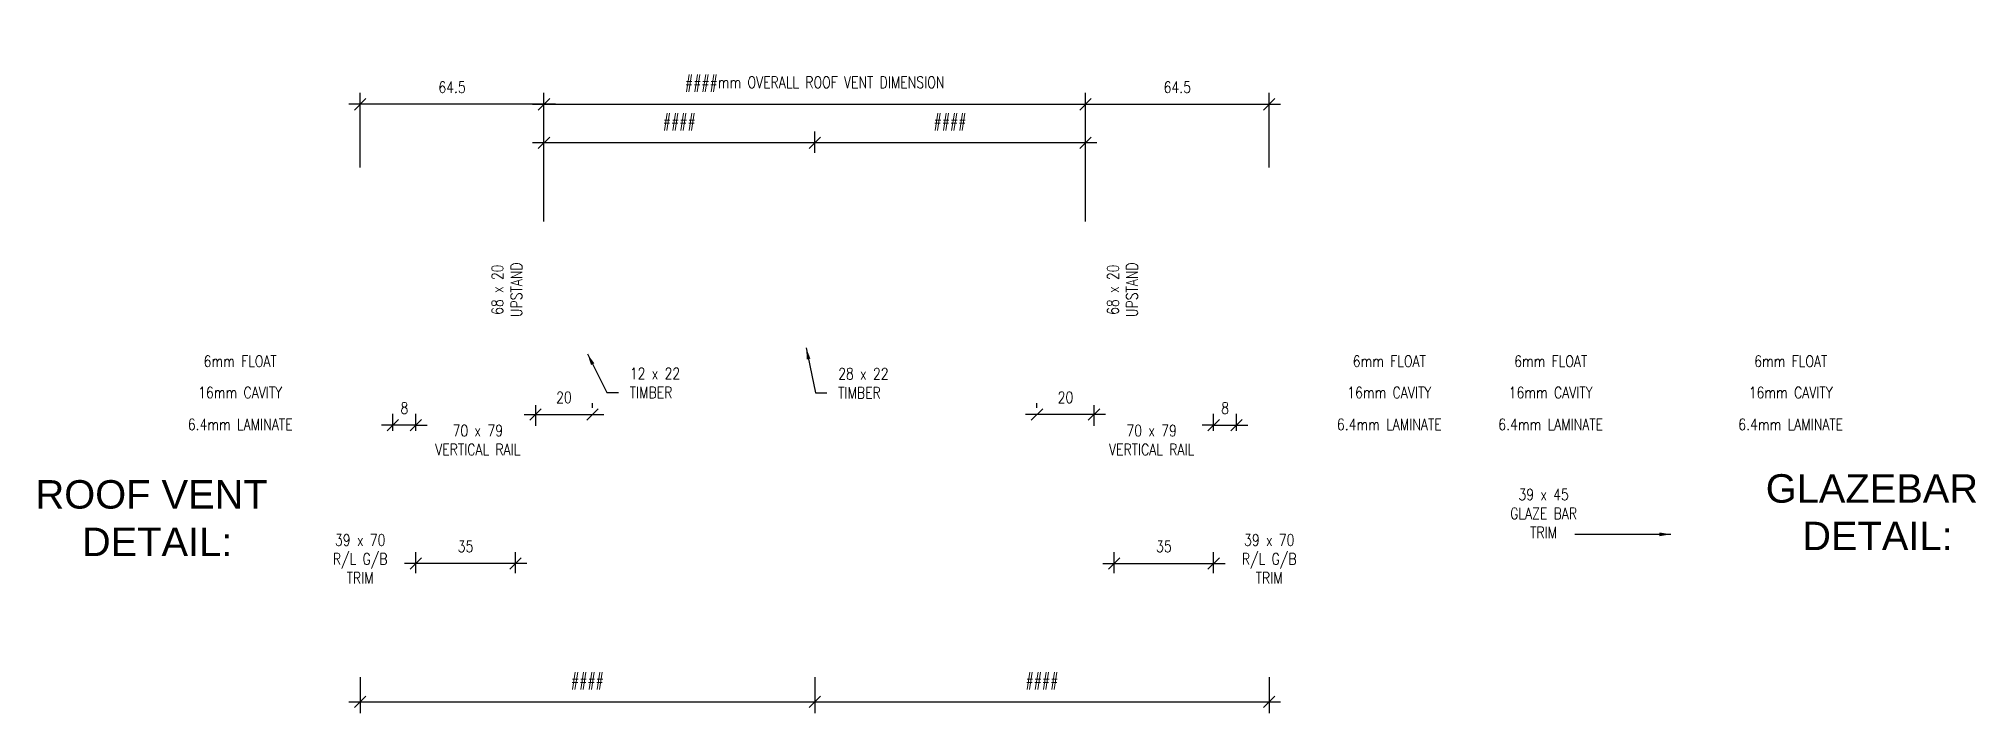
# Model space of a CAD drawing. Header units: millimetres. Extents: x -38686 to 870903, y -23218 to 232707.
# Drawn here: x 868990 to 869670, y 232470 to 232707 of the extents above; entities that cross this region are included whole.
import ezdxf

# ---------------------------------------------------------------- set-up
doc = ezdxf.new("R2010")
doc.units = ezdxf.units.MM
doc.header["$LTSCALE"] = 10
doc.header["$PDMODE"] = 35
doc.header["$PDSIZE"] = 50
doc.layers.add('44 - Detail Text', color=7, linetype='Continuous')
doc.styles.add('1-2', font='romans.shx', dxfattribs={"width": 0.8, "height": 4})
doc.styles.add('1-20', font='romans.shx', dxfattribs={"width": 0.8, "height": 35})
doc.dimstyles.new('1-2', dxfattribs={"dimtxt": 4, "dimasz": 4, "dimexe": 4, "dimexo": 4, "dimgap": 4, "dimtad": 1, "dimdec": 0, "dimzin": 0, "dimdsep": 46, "dimtxsty": '1-2', "dimblk": 'OBLIQUE', "dimcen": 4, "dimdle": 4, "dimclrd": 251, "dimclre": 251, "dimclrt": 251, "dimadec": 0, "dimazin": 0, "dimtfac": 1, "dimtdec": 0, "dimtix": 1, "dimtmove": 1, "dimatfit": 3, "dimfxl": 1, "dimtolj": 1, "dimtzin": 0, "dimlwd": 25, "dimarcsym": 0})

msp = doc.modelspace()

# ---------------------------------------------------------------- texts
at = {"layer": '44 - Detail Text', "color": 8, "lineweight": 9, "char_height": 4, "width": 40.59828, "attachment_point": 5, "rotation": 90, "style": '1-2'}
for insert in [(869153.903, 232618.977), (869369.903, 232618.977)]:
    msp.add_mtext('\\pxt6;68 x 20\\P\\ptz;UPSTAND', dxfattribs=dict(at, insert=insert))
at = {"layer": '44 - Detail Text', "color": 8, "lineweight": 9}
for s, insert, char_height, attachment_point, style in [('6mm FLOAT', (869060.284, 232593.877), 4, 5, '1-2'), ('6mm FLOAT', (869463.522, 232593.877), 4, 5, '1-2'), ('6mm FLOAT', (869520.161, 232593.877), 4, 5, '1-2'), ('6mm FLOAT', (869604.399, 232593.877), 4, 5, '1-2'), ('12 x 22\\PTIMBER', (869197.005, 232580.89), 4, 7, '1-2'), ('28 x 22\\PTIMBER', (869270.131, 232580.783), 4, 7, '1-2'), ('16mm CAVITY', (869060.284, 232582.877), 4, 5, '1-2'), ('16mm CAVITY', (869463.522, 232582.877), 4, 5, '1-2'), ('16mm CAVITY', (869520.161, 232582.877), 4, 5, '1-2'), ('16mm CAVITY', (869604.399, 232582.877), 4, 5, '1-2'), ('6.4mm LAMINATE', (869060.284, 232571.677), 4, 5, '1-2'), ('6.4mm LAMINATE', (869463.522, 232571.677), 4, 5, '1-2'), ('6.4mm LAMINATE', (869520.161, 232571.677), 4, 5, '1-2'), ('6.4mm LAMINATE', (869604.399, 232571.677), 4, 5, '1-2'), ('\\A1;{\\fArial|b0|i0|c0|p34;\\W1;ROOF VENT\\P DETAIL:}', (869029.202, 232538.777), 10, 5, '1-20'), ('\\A1;{\\fArial|b0|i0|c0|p34;\\W1;GLAZEBAR\\P DETAIL:}', (869632.891, 232540.859), 10, 5, '1-20'), ('39 x 45\\PGLAZE BAR\\PTRIM', (869517.692, 232540.403), 4, 5, '1-2')]:
    msp.add_mtext(s, dxfattribs=dict(at, insert=insert, char_height=char_height, attachment_point=attachment_point, style=style))
at = {"layer": '44 - Detail Text', "color": 8, "lineweight": 9, "char_height": 4, "width": 40.59828, "attachment_point": 5, "style": '1-2'}
for insert in [(869143.679, 232566.187), (869380.128, 232566.187)]:
    msp.add_mtext('70 x 79\\PVERTICAL RAIL', dxfattribs=dict(at, insert=insert))
at = {"layer": '44 - Detail Text', "color": 8, "lineweight": 9, "ltscale": 40, "char_height": 4, "width": 21.6059, "attachment_point": 2, "style": '1-2'}
for insert in [(869102.403, 232533.099), (869421.403, 232533.099)]:
    msp.add_mtext('39 x 70\\PR/L G/B\\PTRIM', dxfattribs=dict(at, insert=insert))

# ---------------------------------------------------------------- blocks, each defined once
blk = doc.blocks.new('_Oblique')
at = {"color": 0, "linetype": 'ByBlock', "lineweight": -2}
blk.add_line((-0.5, -0.5), (0.5, 0.5), dxfattribs=at)
blk = doc.blocks.new('*D1920')
at = {"layer": '44 - Detail Text', "color": 251, "lineweight": -2, "transparency": 16777216}
for p, q in [((869102.4, 232661.9), (869102.4, 232688.08)), ((869166.9, 232642.98), (869166.9, 232688.08))]:
    blk.add_line(p, q, dxfattribs=at)
at = {"layer": '44 - Detail Text', "color": 251, "lineweight": 25, "transparency": 16777216}
blk.add_line((869170.9, 232684.08), (869098.4, 232684.08), dxfattribs=at)
at = {"layer": 'Defpoints', "color": 0, "transparency": 16777216}
for p in [(869102.4, 232684.08), (869102.4, 232657.9), (869166.9, 232638.98)]:
    blk.add_point(p, dxfattribs=at)
at = {"layer": '44 - Detail Text', "color": 251, "lineweight": 25, "transparency": 16777216, "xscale": 4, "yscale": 4, "zscale": 4, "rotation": 180}
blk.add_blockref('_Oblique', (869102.4, 232684.08), dxfattribs=at)
at = {"layer": '44 - Detail Text', "color": 251, "lineweight": 25, "transparency": 16777216, "xscale": 4, "yscale": 4, "zscale": 4}
blk.add_blockref('_Oblique', (869166.9, 232684.08), dxfattribs=at)
at = {"layer": '44 - Detail Text', "color": 251, "lineweight": 9, "transparency": 16777216, "insert": (869134.65, 232690.08), "char_height": 4, "attachment_point": 5, "style": '1-2'}
blk.add_mtext('\\A1;64.5', dxfattribs=at)
blk = doc.blocks.new('*D1921')
at = {"layer": '44 - Detail Text', "color": 251, "lineweight": -2, "transparency": 16777216}
for p, q in [((869261.9, 232667.1), (869261.9, 232674.55)), ((869356.9, 232643.85), (869356.9, 232674.55))]:
    blk.add_line(p, q, dxfattribs=at)
at = {"layer": '44 - Detail Text', "color": 251, "lineweight": 25, "transparency": 16777216}
blk.add_line((869360.9, 232670.55), (869257.9, 232670.55), dxfattribs=at)
at = {"layer": 'Defpoints', "color": 0, "transparency": 16777216}
for p in [(869261.9, 232670.55), (869261.9, 232663.1), (869356.9, 232639.85)]:
    blk.add_point(p, dxfattribs=at)
at = {"layer": '44 - Detail Text', "color": 251, "lineweight": 25, "transparency": 16777216, "xscale": 4, "yscale": 4, "zscale": 4, "rotation": 180}
blk.add_blockref('_Oblique', (869261.9, 232670.55), dxfattribs=at)
at = {"layer": '44 - Detail Text', "color": 251, "lineweight": 25, "transparency": 16777216, "xscale": 4, "yscale": 4, "zscale": 4}
blk.add_blockref('_Oblique', (869356.9, 232670.55), dxfattribs=at)
at = {"layer": '44 - Detail Text', "color": 251, "lineweight": 9, "transparency": 16777216, "insert": (869309.4, 232677.6), "char_height": 4, "attachment_point": 5, "style": '1-2'}
blk.add_mtext('\\A1;####', dxfattribs=at)
blk = doc.blocks.new('*D1922')
at = {"layer": '44 - Detail Text', "color": 251, "lineweight": -2, "transparency": 16777216}
for p, q in [((869166.9, 232643.85), (869166.9, 232674.55)), ((869261.9, 232667.1), (869261.9, 232674.55))]:
    blk.add_line(p, q, dxfattribs=at)
at = {"layer": '44 - Detail Text', "color": 251, "lineweight": 25, "transparency": 16777216}
blk.add_line((869265.9, 232670.55), (869162.9, 232670.55), dxfattribs=at)
at = {"layer": 'Defpoints', "color": 0, "transparency": 16777216}
for p in [(869166.9, 232670.55), (869261.9, 232663.1), (869166.9, 232639.85)]:
    blk.add_point(p, dxfattribs=at)
at = {"layer": '44 - Detail Text', "color": 251, "lineweight": 25, "transparency": 16777216, "xscale": 4, "yscale": 4, "zscale": 4, "rotation": 180}
blk.add_blockref('_Oblique', (869166.9, 232670.55), dxfattribs=at)
at = {"layer": '44 - Detail Text', "color": 251, "lineweight": 25, "transparency": 16777216, "xscale": 4, "yscale": 4, "zscale": 4}
blk.add_blockref('_Oblique', (869261.9, 232670.55), dxfattribs=at)
at = {"layer": '44 - Detail Text', "color": 251, "lineweight": 9, "transparency": 16777216, "insert": (869214.4, 232677.6), "char_height": 4, "attachment_point": 5, "style": '1-2'}
blk.add_mtext('\\A1;####', dxfattribs=at)
blk = doc.blocks.new('*D1923')
at = {"layer": '44 - Detail Text', "color": 251, "lineweight": -2, "transparency": 16777216}
for p, q in [((869166.9, 232643.85), (869166.9, 232688.08)), ((869356.9, 232643.85), (869356.9, 232688.08))]:
    blk.add_line(p, q, dxfattribs=at)
at = {"layer": '44 - Detail Text', "color": 251, "lineweight": 25, "transparency": 16777216}
blk.add_line((869162.9, 232684.08), (869360.9, 232684.08), dxfattribs=at)
at = {"layer": 'Defpoints', "color": 0, "transparency": 16777216}
for p in [(869356.9, 232684.08), (869166.9, 232639.85), (869356.9, 232639.85)]:
    blk.add_point(p, dxfattribs=at)
at = {"layer": '44 - Detail Text', "color": 251, "lineweight": 25, "transparency": 16777216, "xscale": 4, "yscale": 4, "zscale": 4, "rotation": 180}
blk.add_blockref('_Oblique', (869166.9, 232684.08), dxfattribs=at)
at = {"layer": '44 - Detail Text', "color": 251, "lineweight": 25, "transparency": 16777216, "xscale": 4, "yscale": 4, "zscale": 4}
blk.add_blockref('_Oblique', (869356.9, 232684.08), dxfattribs=at)
at = {"layer": '44 - Detail Text', "color": 251, "lineweight": 9, "transparency": 16777216, "insert": (869261.9, 232691.13), "char_height": 4, "attachment_point": 5, "style": '1-2'}
blk.add_mtext('\\A1;####mm OVERALL ROOF VENT DIMENSION', dxfattribs=at)
blk = doc.blocks.new('*D1924')
at = {"layer": '44 - Detail Text', "color": 251, "lineweight": -2, "transparency": 16777216}
for p, q in [((869121.9, 232519.48), (869121.9, 232526.84)), ((869156.86, 232519.48), (869156.86, 232526.84))]:
    blk.add_line(p, q, dxfattribs=at)
at = {"layer": '44 - Detail Text', "color": 251, "lineweight": 25, "transparency": 16777216}
blk.add_line((869160.86, 232522.84), (869117.9, 232522.84), dxfattribs=at)
at = {"layer": 'Defpoints', "color": 0, "transparency": 16777216}
for p in [(869121.9, 232522.84), (869121.9, 232515.48), (869156.86, 232515.48)]:
    blk.add_point(p, dxfattribs=at)
at = {"layer": '44 - Detail Text', "color": 251, "lineweight": 25, "transparency": 16777216, "xscale": 4, "yscale": 4, "zscale": 4, "rotation": 180}
blk.add_blockref('_Oblique', (869121.9, 232522.84), dxfattribs=at)
at = {"layer": '44 - Detail Text', "color": 251, "lineweight": 25, "transparency": 16777216, "xscale": 4, "yscale": 4, "zscale": 4}
blk.add_blockref('_Oblique', (869156.86, 232522.84), dxfattribs=at)
at = {"layer": '44 - Detail Text', "color": 251, "lineweight": 9, "transparency": 16777216, "insert": (869139.38, 232528.84), "char_height": 4, "attachment_point": 5, "style": '1-2'}
blk.add_mtext('\\A1;35', dxfattribs=at)
blk = doc.blocks.new('*D1925')
at = {"layer": '44 - Detail Text', "color": 251, "lineweight": -2, "transparency": 16777216}
for p, q in [((869113.9, 232569.48), (869113.9, 232575.4)), ((869121.9, 232569.48), (869121.9, 232575.4))]:
    blk.add_line(p, q, dxfattribs=at)
at = {"layer": '44 - Detail Text', "color": 251, "lineweight": 25, "transparency": 16777216}
for p, q in [((869113.9, 232571.4), (869109.9, 232571.4)), ((869121.9, 232571.4), (869113.9, 232571.4)), ((869121.9, 232571.4), (869125.9, 232571.4))]:
    blk.add_line(p, q, dxfattribs=at)
at = {"layer": 'Defpoints', "color": 0, "transparency": 16777216}
for p in [(869113.9, 232571.4), (869113.9, 232565.48), (869121.9, 232565.48)]:
    blk.add_point(p, dxfattribs=at)
at = {"layer": '44 - Detail Text', "color": 251, "lineweight": 25, "transparency": 16777216, "xscale": 4, "yscale": 4, "zscale": 4}
blk.add_blockref('_Oblique', (869113.9, 232571.4), dxfattribs=at)
at = {"layer": '44 - Detail Text', "color": 251, "lineweight": 25, "transparency": 16777216, "xscale": 4, "yscale": 4, "zscale": 4, "rotation": 180}
blk.add_blockref('_Oblique', (869121.9, 232571.4), dxfattribs=at)
at = {"layer": '44 - Detail Text', "color": 251, "lineweight": 9, "transparency": 16777216, "insert": (869117.9, 232577.4), "char_height": 4, "attachment_point": 5, "style": '1-2'}
blk.add_mtext('\\A1;8', dxfattribs=at)
blk = doc.blocks.new('*D1926')
at = {"layer": '44 - Detail Text', "color": 251, "lineweight": 25, "transparency": 16777216}
blk.add_line((869159.9, 232575.16), (869187.9, 232575.16), dxfattribs=at)
at = {"layer": '44 - Detail Text', "color": 251, "lineweight": -2, "transparency": 16777216}
for p, q in [((869163.9, 232578.48), (869163.9, 232571.16)), ((869183.9, 232577.48), (869183.9, 232579.16))]:
    blk.add_line(p, q, dxfattribs=at)
at = {"layer": 'Defpoints', "color": 0, "transparency": 16777216}
for p in [(869163.9, 232582.48), (869183.9, 232575.16), (869183.9, 232573.48)]:
    blk.add_point(p, dxfattribs=at)
at = {"layer": '44 - Detail Text', "color": 251, "lineweight": 25, "transparency": 16777216, "xscale": 4, "yscale": 4, "zscale": 4, "rotation": 180}
blk.add_blockref('_Oblique', (869163.9, 232575.16), dxfattribs=at)
at = {"layer": '44 - Detail Text', "color": 251, "lineweight": 25, "transparency": 16777216, "xscale": 4, "yscale": 4, "zscale": 4}
blk.add_blockref('_Oblique', (869183.9, 232575.16), dxfattribs=at)
at = {"layer": '44 - Detail Text', "color": 251, "lineweight": 9, "transparency": 16777216, "insert": (869173.9, 232581.16), "char_height": 4, "attachment_point": 5, "style": '1-2'}
blk.add_mtext('\\A1;20', dxfattribs=at)
blk = doc.blocks.new('*D1927')
at = {"layer": '44 - Detail Text', "color": 251, "lineweight": -2, "transparency": 16777216}
for p, q in [((869356.9, 232642.98), (869356.9, 232688.08)), ((869421.4, 232661.9), (869421.4, 232688.08))]:
    blk.add_line(p, q, dxfattribs=at)
at = {"layer": '44 - Detail Text', "color": 251, "lineweight": 25, "transparency": 16777216}
blk.add_line((869352.9, 232684.08), (869425.4, 232684.08), dxfattribs=at)
at = {"layer": 'Defpoints', "color": 0, "transparency": 16777216}
for p in [(869421.4, 232684.08), (869421.4, 232657.9), (869356.9, 232638.98)]:
    blk.add_point(p, dxfattribs=at)
at = {"layer": '44 - Detail Text', "color": 251, "lineweight": 25, "transparency": 16777216, "xscale": 4, "yscale": 4, "zscale": 4, "rotation": 180}
blk.add_blockref('_Oblique', (869356.9, 232684.08), dxfattribs=at)
at = {"layer": '44 - Detail Text', "color": 251, "lineweight": 25, "transparency": 16777216, "xscale": 4, "yscale": 4, "zscale": 4}
blk.add_blockref('_Oblique', (869421.4, 232684.08), dxfattribs=at)
at = {"layer": '44 - Detail Text', "color": 251, "lineweight": 9, "transparency": 16777216, "insert": (869389.15, 232690.08), "char_height": 4, "attachment_point": 5, "style": '1-2'}
blk.add_mtext('\\A1;64.5', dxfattribs=at)
blk = doc.blocks.new('*D1928')
at = {"layer": '44 - Detail Text', "color": 251, "lineweight": -2, "transparency": 16777216}
for p, q in [((869366.95, 232519.48), (869366.95, 232526.84)), ((869401.9, 232519.48), (869401.9, 232526.84))]:
    blk.add_line(p, q, dxfattribs=at)
at = {"layer": '44 - Detail Text', "color": 251, "lineweight": 25, "transparency": 16777216}
blk.add_line((869362.95, 232522.84), (869405.9, 232522.84), dxfattribs=at)
at = {"layer": 'Defpoints', "color": 0, "transparency": 16777216}
for p in [(869401.9, 232522.84), (869366.95, 232515.48), (869401.9, 232515.48)]:
    blk.add_point(p, dxfattribs=at)
at = {"layer": '44 - Detail Text', "color": 251, "lineweight": 25, "transparency": 16777216, "xscale": 4, "yscale": 4, "zscale": 4, "rotation": 180}
blk.add_blockref('_Oblique', (869366.95, 232522.84), dxfattribs=at)
at = {"layer": '44 - Detail Text', "color": 251, "lineweight": 25, "transparency": 16777216, "xscale": 4, "yscale": 4, "zscale": 4}
blk.add_blockref('_Oblique', (869401.9, 232522.84), dxfattribs=at)
at = {"layer": '44 - Detail Text', "color": 251, "lineweight": 9, "transparency": 16777216, "insert": (869384.43, 232528.84), "char_height": 4, "attachment_point": 5, "style": '1-2'}
blk.add_mtext('\\A1;35', dxfattribs=at)
blk = doc.blocks.new('*D1929')
at = {"layer": '44 - Detail Text', "color": 251, "lineweight": -2, "transparency": 16777216}
for p, q in [((869401.9, 232569.48), (869401.9, 232575.4)), ((869409.9, 232569.48), (869409.9, 232575.4))]:
    blk.add_line(p, q, dxfattribs=at)
at = {"layer": '44 - Detail Text', "color": 251, "lineweight": 25, "transparency": 16777216}
for p, q in [((869401.9, 232571.4), (869397.9, 232571.4)), ((869401.9, 232571.4), (869409.9, 232571.4)), ((869409.9, 232571.4), (869413.9, 232571.4))]:
    blk.add_line(p, q, dxfattribs=at)
at = {"layer": 'Defpoints', "color": 0, "transparency": 16777216}
for p in [(869409.9, 232571.4), (869401.9, 232565.48), (869409.9, 232565.48)]:
    blk.add_point(p, dxfattribs=at)
at = {"layer": '44 - Detail Text', "color": 251, "lineweight": 25, "transparency": 16777216, "xscale": 4, "yscale": 4, "zscale": 4}
blk.add_blockref('_Oblique', (869401.9, 232571.4), dxfattribs=at)
at = {"layer": '44 - Detail Text', "color": 251, "lineweight": 25, "transparency": 16777216, "xscale": 4, "yscale": 4, "zscale": 4, "rotation": 180}
blk.add_blockref('_Oblique', (869409.9, 232571.4), dxfattribs=at)
at = {"layer": '44 - Detail Text', "color": 251, "lineweight": 9, "transparency": 16777216, "insert": (869405.9, 232577.4), "char_height": 4, "attachment_point": 5, "style": '1-2'}
blk.add_mtext('\\A1;8', dxfattribs=at)
blk = doc.blocks.new('*D1930')
at = {"layer": '44 - Detail Text', "color": 251, "lineweight": 25, "transparency": 16777216}
blk.add_line((869363.9, 232575.16), (869335.9, 232575.16), dxfattribs=at)
at = {"layer": '44 - Detail Text', "color": 251, "lineweight": -2, "transparency": 16777216}
for p, q in [((869339.9, 232577.48), (869339.9, 232579.16)), ((869359.9, 232578.48), (869359.9, 232571.16))]:
    blk.add_line(p, q, dxfattribs=at)
at = {"layer": 'Defpoints', "color": 0, "transparency": 16777216}
for p in [(869359.9, 232582.48), (869339.9, 232575.16), (869339.9, 232573.48)]:
    blk.add_point(p, dxfattribs=at)
at = {"layer": '44 - Detail Text', "color": 251, "lineweight": 25, "transparency": 16777216, "xscale": 4, "yscale": 4, "zscale": 4, "rotation": 180}
blk.add_blockref('_Oblique', (869339.9, 232575.16), dxfattribs=at)
at = {"layer": '44 - Detail Text', "color": 251, "lineweight": 25, "transparency": 16777216, "xscale": 4, "yscale": 4, "zscale": 4}
blk.add_blockref('_Oblique', (869359.9, 232575.16), dxfattribs=at)
at = {"layer": '44 - Detail Text', "color": 251, "lineweight": 9, "transparency": 16777216, "insert": (869349.9, 232581.16), "char_height": 4, "attachment_point": 5, "style": '1-2'}
blk.add_mtext('\\A1;20', dxfattribs=at)
blk = doc.blocks.new('*D1931')
at = {"layer": '44 - Detail Text', "color": 251, "lineweight": -2, "transparency": 16777216}
for p, q in [((869102.4, 232482.87), (869102.4, 232470.24)), ((869261.9, 232482.87), (869261.9, 232470.24))]:
    blk.add_line(p, q, dxfattribs=at)
at = {"layer": '44 - Detail Text', "color": 251, "lineweight": 25, "transparency": 16777216}
blk.add_line((869098.4, 232474.24), (869265.9, 232474.24), dxfattribs=at)
at = {"layer": 'Defpoints', "color": 0, "transparency": 16777216}
for p in [(869102.4, 232486.87), (869261.9, 232486.87), (869261.9, 232474.24)]:
    blk.add_point(p, dxfattribs=at)
at = {"layer": '44 - Detail Text', "color": 251, "lineweight": 25, "transparency": 16777216, "xscale": 4, "yscale": 4, "zscale": 4, "rotation": 180}
blk.add_blockref('_Oblique', (869102.4, 232474.24), dxfattribs=at)
at = {"layer": '44 - Detail Text', "color": 251, "lineweight": 25, "transparency": 16777216, "xscale": 4, "yscale": 4, "zscale": 4}
blk.add_blockref('_Oblique', (869261.9, 232474.24), dxfattribs=at)
at = {"layer": '44 - Detail Text', "color": 251, "lineweight": 9, "transparency": 16777216, "insert": (869182.15, 232481.29), "char_height": 4, "attachment_point": 5, "style": '1-2'}
blk.add_mtext('\\A1;####', dxfattribs=at)
blk = doc.blocks.new('*D1932')
at = {"layer": '44 - Detail Text', "color": 251, "lineweight": -2, "transparency": 16777216}
for p, q in [((869261.9, 232482.87), (869261.9, 232470.24)), ((869421.4, 232482.87), (869421.4, 232470.24))]:
    blk.add_line(p, q, dxfattribs=at)
at = {"layer": '44 - Detail Text', "color": 251, "lineweight": 25, "transparency": 16777216}
blk.add_line((869257.9, 232474.24), (869425.4, 232474.24), dxfattribs=at)
at = {"layer": 'Defpoints', "color": 0, "transparency": 16777216}
for p in [(869261.9, 232486.87), (869421.4, 232486.87), (869421.4, 232474.24)]:
    blk.add_point(p, dxfattribs=at)
at = {"layer": '44 - Detail Text', "color": 251, "lineweight": 25, "transparency": 16777216, "xscale": 4, "yscale": 4, "zscale": 4, "rotation": 180}
blk.add_blockref('_Oblique', (869261.9, 232474.24), dxfattribs=at)
at = {"layer": '44 - Detail Text', "color": 251, "lineweight": 25, "transparency": 16777216, "xscale": 4, "yscale": 4, "zscale": 4}
blk.add_blockref('_Oblique', (869421.4, 232474.24), dxfattribs=at)
at = {"layer": '44 - Detail Text', "color": 251, "lineweight": 9, "transparency": 16777216, "insert": (869341.65, 232481.29), "char_height": 4, "attachment_point": 5, "style": '1-2'}
blk.add_mtext('\\A1;####', dxfattribs=at)

# ---------------------------------------------------------------- dimensions: what is measured, and where the dimension line sits
at = {"layer": '44 - Detail Text', "color": 8, "lineweight": 9}
for base, p1, p2, text, picture, middle in [((869356.903, 232684.085), (869166.903, 232639.85), (869356.903, 232639.85), '####mm OVERALL ROOF VENT DIMENSION', '*D1923', (869261.903, 232691.132)), ((869166.903, 232670.55), (869261.903, 232663.1), (869166.903, 232639.85), '####', '*D1922', (869214.403, 232677.598)), ((869261.903, 232670.55), (869356.903, 232639.85), (869261.903, 232663.1), '####', '*D1921', (869309.403, 232677.598))]:
    dim = msp.add_linear_dim(base=base, p1=p1, p2=p2, angle=180, text=text, dimstyle='1-2', override={"dimdec": 1}, dxfattribs=at)
    dim.commit()
    dim.dimension.update_dxf_attribs({"geometry": picture, "text_midpoint": middle})
dim = msp.add_linear_dim(base=(869102.403, 232684.085), p1=(869166.903, 232638.977), p2=(869102.403, 232657.9), angle=180, dimstyle='1-2', override={"dimdec": 1}, dxfattribs=at)
dim.commit()
dim.dimension.update_dxf_attribs({"geometry": '*D1920', "text_midpoint": (869134.653, 232690.085)})
dim = msp.add_linear_dim(base=(869421.403, 232684.085), p1=(869356.903, 232638.977), p2=(869421.403, 232657.9), dimstyle='1-2', override={"dimdec": 1}, dxfattribs=at)
dim.commit()
dim.dimension.update_dxf_attribs({"geometry": '*D1927', "text_midpoint": (869389.153, 232690.085)})
for base, p1, p2, picture, middle in [((869113.903, 232571.4), (869121.903, 232565.477), (869113.903, 232565.477), '*D1925', (869117.903, 232577.4)), ((869183.903, 232575.161), (869163.903, 232582.477), (869183.903, 232573.477), '*D1926', (869173.903, 232581.161)), ((869121.903, 232522.836), (869156.857, 232515.477), (869121.903, 232515.477), '*D1924', (869139.38, 232528.836))]:
    dim = msp.add_linear_dim(base=base, p1=p1, p2=p2, angle=180, dimstyle='1-2', dxfattribs=at)
    dim.commit()
    dim.dimension.update_dxf_attribs({"geometry": picture, "text_midpoint": middle})
for base, p1, p2, picture, middle in [((869339.903, 232575.161), (869359.903, 232582.477), (869339.903, 232573.477), '*D1930', (869349.903, 232581.161)), ((869409.903, 232571.4), (869401.903, 232565.477), (869409.903, 232565.477), '*D1929', (869405.903, 232577.4)), ((869401.903, 232522.836), (869366.949, 232515.477), (869401.903, 232515.477), '*D1928', (869384.426, 232528.836))]:
    dim = msp.add_linear_dim(base=base, p1=p1, p2=p2, dimstyle='1-2', dxfattribs=at)
    dim.commit()
    dim.dimension.update_dxf_attribs({"geometry": picture, "text_midpoint": middle})
for base, p1, p2, picture, middle in [((869261.903, 232474.245), (869102.403, 232486.87), (869261.903, 232486.87), '*D1931', (869182.153, 232481.293)), ((869421.403, 232474.245), (869261.903, 232486.87), (869421.403, 232486.87), '*D1932', (869341.653, 232481.293))]:
    dim = msp.add_linear_dim(base=base, p1=p1, p2=p2, text='####', dimstyle='1-2', dxfattribs=at)
    dim.commit()
    dim.dimension.update_dxf_attribs({"geometry": picture, "text_midpoint": middle})

# ---------------------------------------------------------------- leaders
at = {"layer": '44 - Detail Text', "color": 8, "lineweight": 9, "annotation_type": 0, "has_hookline": 1, "hookline_direction": 0}
for points, text_width in [([(869182.178, 232596.416), (869189.005, 232582.89), (869193.005, 232582.89)], 19.81), ([(869258.949, 232598.542), (869262.131, 232582.783), (869266.131, 232582.783)], 20.267)]:
    msp.add_leader(points, dimstyle='1-2', override={"dimgap": 4, "dimtad": 0}, dxfattribs=dict(at, text_width=text_width))
at = {"layer": '44 - Detail Text', "color": 8, "lineweight": 9}
msp.add_leader([(869562.28, 232533.079), (869528.608, 232533.079)], dimstyle='1-2', override={"dimgap": 4, "dimtad": 0}, dxfattribs=at)

doc.saveas('drawing.dxf')
